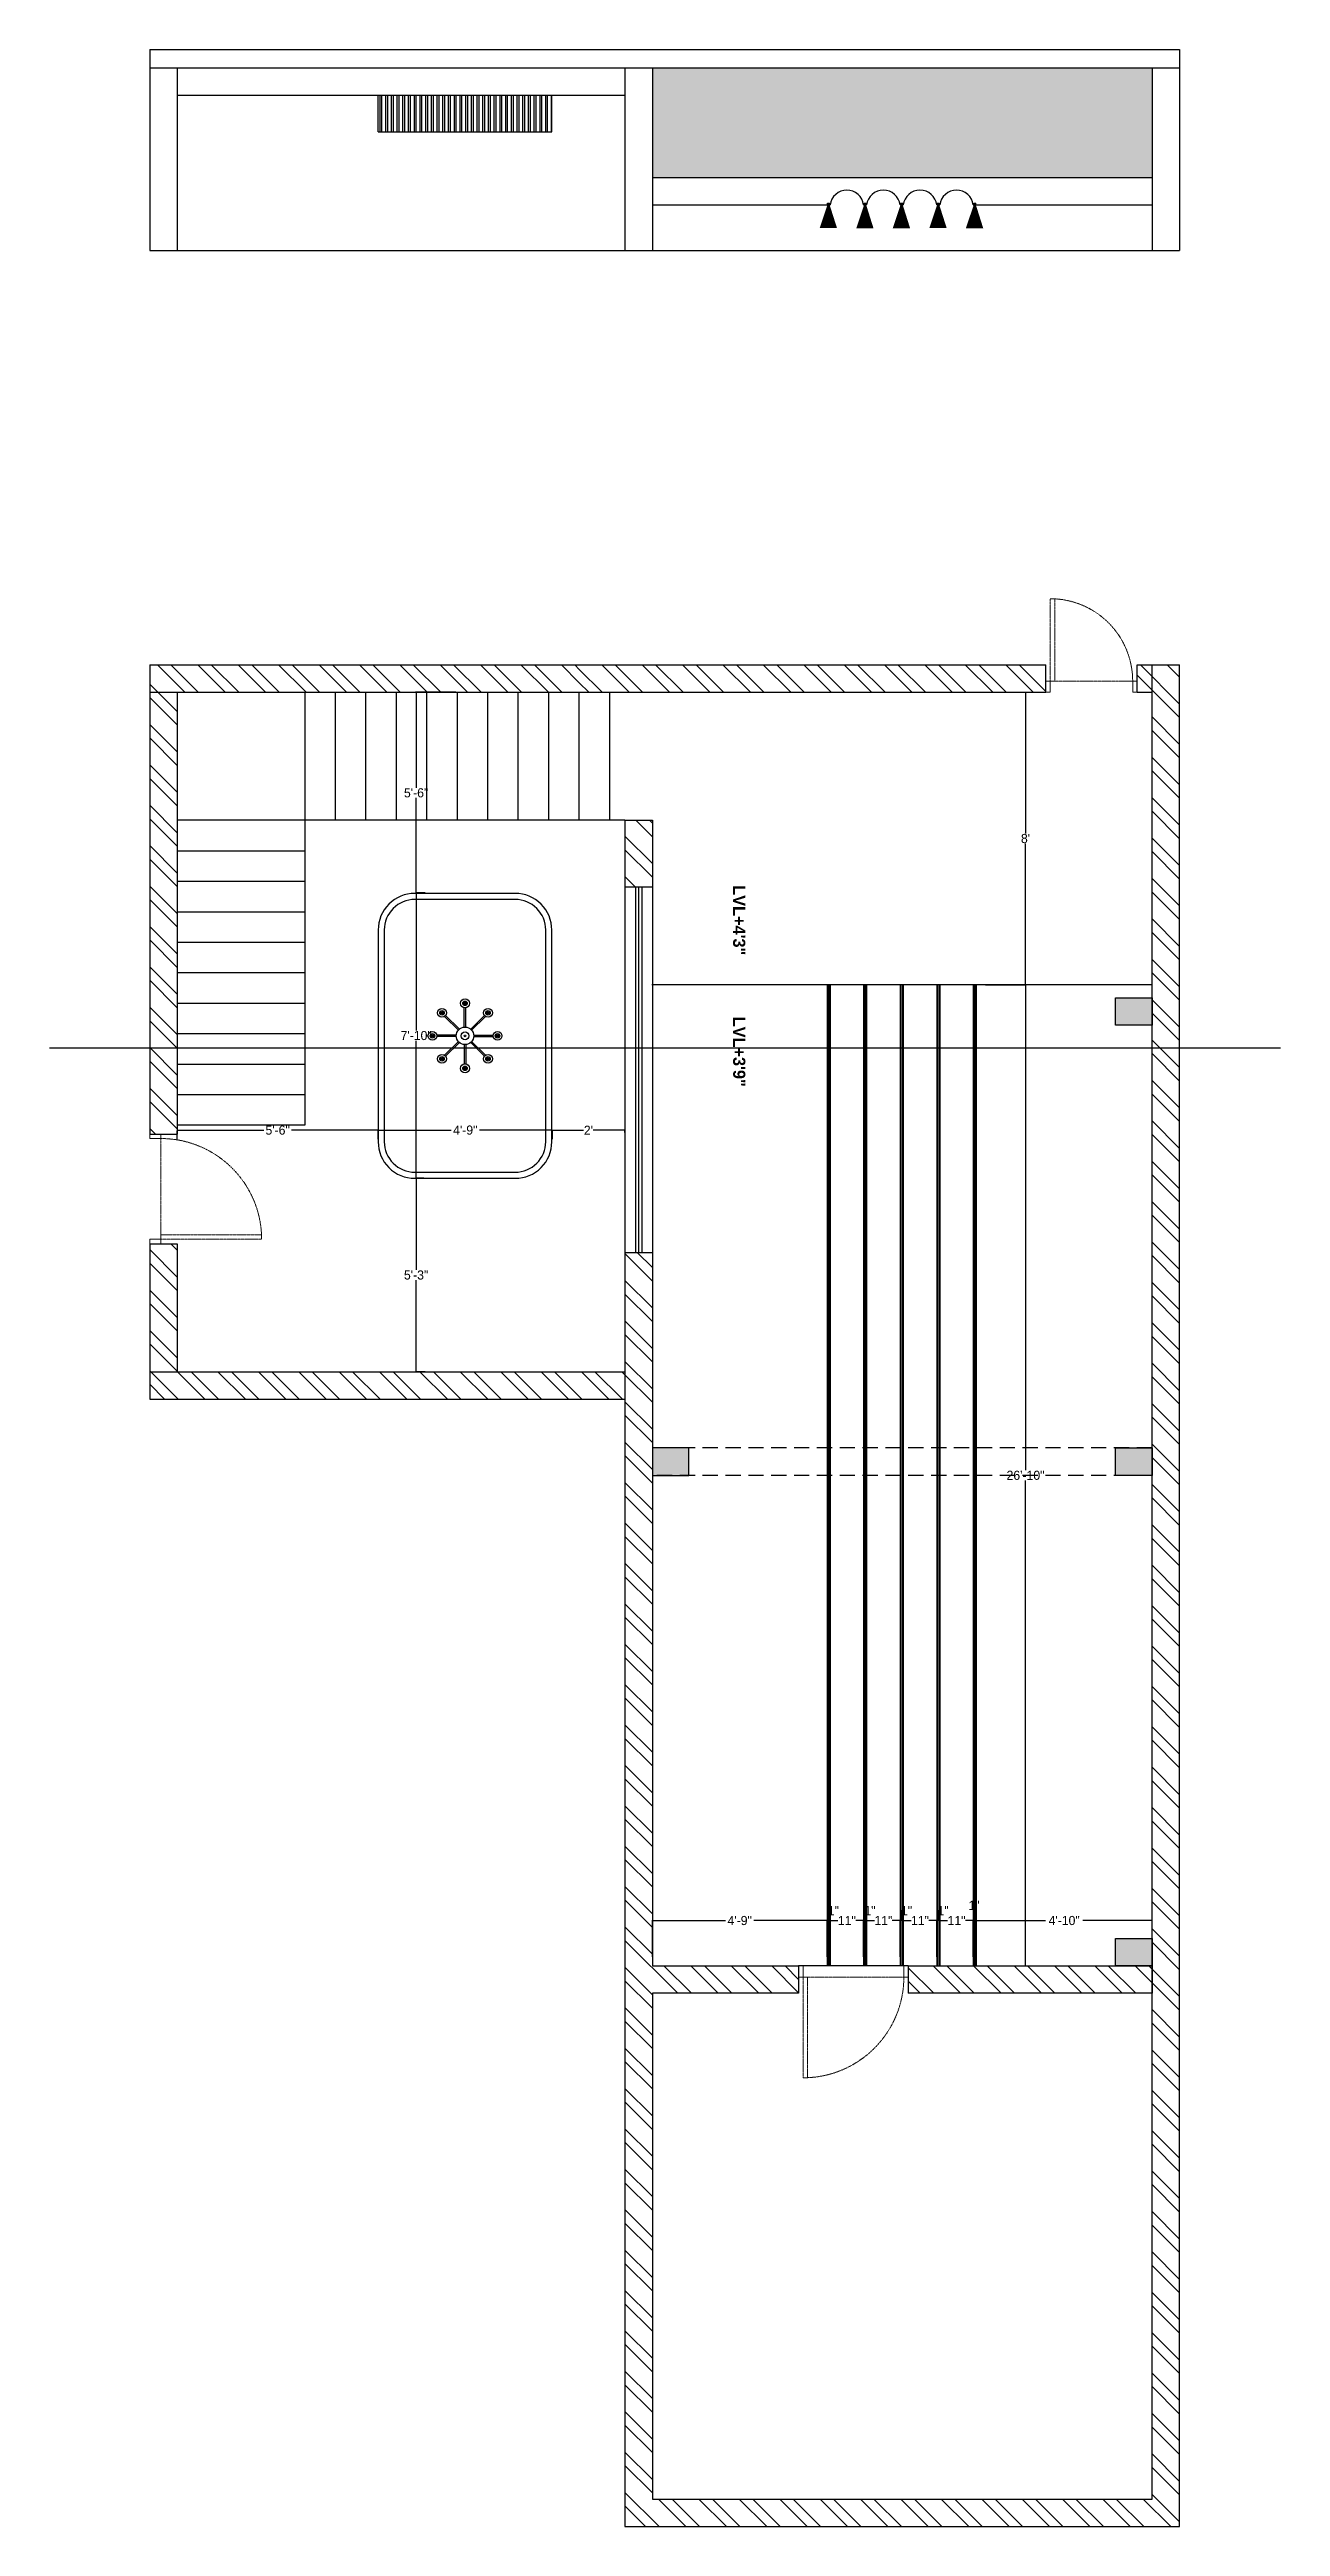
# Model space of a CAD drawing. Header units: inches. Extents: x 9636 to 21597, y -10243 to 557.
# Drawn here: x 17253 to 17657, y -609 to 204 of the extents above; entities that cross this region are included whole.
import ezdxf

# ---------------------------------------------------------------- set-up
doc = ezdxf.new("R2010")
doc.units = ezdxf.units.IN
doc.header["$MEASUREMENT"] = 0
for name, pattern in [('AUDIT_D_060311083008-3', [0]), ('DASHED', [0.75, 0.5, -0.25]), ('DASHED2', [0.375, 0.25, -0.125]), ('HIDDEN', [0.375, 0.25, -0.125])]:
    doc.linetypes.add(name, pattern=pattern)
for name, color, linetype in [('.', 30, 'Continuous'), ('A-DOOR', 251, 'AUDIT_D_060311083008-3'), ('A-Door-Frame', 1, 'Continuous'), ('A-Door-Swing', 8, 'HIDDEN'), ('IEL-HATCH-002', 7, 'Continuous')]:
    doc.layers.add(name, color=color, linetype=linetype)
doc.styles.add('HEMI', font='stylu.ttf')
doc.styles.get("Standard").update_dxf_attribs({"font": 'arial.ttf'})
doc.dimstyles.get("Standard").update_dxf_attribs({"dimtxt": 0.18, "dimasz": 0.18, "dimexe": 0.18, "dimexo": 0.0625, "dimgap": 0.09, "dimtad": 0, "dimtih": 1, "dimtoh": 1, "dimdec": 0, "dimzin": 0, "dimdsep": 46, "dimlunit": 4, "dimtxsty": 'Standard', "dimcen": 0.09, "dimadec": 0, "dimazin": 0, "dimtfac": 1, "dimtdec": 0, "dimtofl": 0, "dimtmove": 0, "dimatfit": 3, "dimfxl": 1, "dimtolj": 1, "dimtzin": 0, "dimarcsym": 0})
pattern_1 = [(45, (-2872.014, 157.3), (-6.629126, 6.629126), []), (45, (-2867.594, 157.3), (-6.629126, 6.629126), [])]

msp = doc.modelspace()

# ---------------------------------------------------------------- texts
at = {"color": 18, "lineweight": 15, "true_color": 0x000000, "char_height": 4, "width": 15.6204, "attachment_point": 3, "rotation": 270.00944, "style": 'HEMI'}
for s, insert in [('\\pxqc;{\\fStylus BT|b1|i0|c0|p34;LVL+4\'3"}', (17481.58, -89.45)), ('\\pxqc;{\\fStylus BT|b1|i0|c0|p34;LVL+3\'9"}', (17481.58, -132.6))]:
    msp.add_mtext(s, dxfattribs=dict(at, insert=insert))

# ---------------------------------------------------------------- blocks, each defined once
blk = doc.blocks.new('*U10')
at = {"layer": 'A-Door-Frame', "lineweight": 5}
for p, q in [((0, -100), (0, 0)), ((982, -100), (982, 0))]:
    blk.add_line(p, q, dxfattribs=at)
for points in [[(0, -100), (40, -100), (40, 0), (0, 0)], [(982, -100), (942, -100), (942, 0), (982, 0)]]:
    blk.add_lwpolyline(points, dxfattribs=at)
at = {"layer": 'A-Door-Swing', "linetype": 'DASHED2', "lineweight": 5}
blk.add_line((48, 0), (950, 0), dxfattribs=at)
blk.add_lwpolyline([(40, 0), (40, 902), (80, 902), (80, 0)], close=True, dxfattribs=at)
blk.add_arc((40, 0), 902, 360, 90, dxfattribs=at)
blk = doc.blocks.new('*U16')
at = {"layer": 'A-Door-Frame', "lineweight": 5}
for p, q in [((0, -100), (0, 0)), ((818, -100), (818, 0))]:
    blk.add_line(p, q, dxfattribs=at)
for points in [[(0, -100), (40, -100), (40, 0), (0, 0)], [(818, -100), (778, -100), (778, 0), (818, 0)]]:
    blk.add_lwpolyline(points, dxfattribs=at)
at = {"layer": 'A-Door-Swing', "linetype": 'DASHED2', "lineweight": 5}
blk.add_line((47, 0), (785, 0), dxfattribs=at)
blk.add_lwpolyline([(40, 0), (40, 738), (80, 738), (80, 0)], close=True, dxfattribs=at)
blk.add_arc((40, 0), 738, 360, 90, dxfattribs=at)
blk = doc.blocks.new('qwff')
at = {"layer": 'IEL-HATCH-002', "true_color": 0xf27172, "transparency": 33554687}
h = blk.add_hatch(dxfattribs=at)
h.set_pattern_fill('ANSI32', color=11, scale=25)
h.set_pattern_definition(pattern_1)
h.paths.add_polyline_path([(16312.98, -2094.85), (16303.98, -2094.85), (16303.98, -2247.98), (16312.98, -2247.98)])
h.paths.add_polyline_path([(16303.98, -2064.85), (16312.98, -2064.85), (16312.98, -2059.98), (16905.98, -2059.98), (16905.98, -2223.98), (16739.98, -2223.98), (16739.98, -2175.98), (16730.98, -2175.98), (16730.98, -2223.98), (16682.98, -2223.98), (16496.82, -2223.98), (16496.82, -2232.98), (16914.98, -2232.98), (16914.98, -2223.98), (16914.98, -2050.98), (16303.98, -2050.98)])
at = {"layer": 'IEL-HATCH-002', "true_color": 0x636466, "transparency": 33554687}
h = blk.add_hatch(color=251, dxfattribs=at)
h.dxf.hatch_style = 1
h.paths.add_polyline_path([(16422.21, -2059.98), (16413.21, -2059.98), (16413.21, -2071.98), (16422.21, -2071.98)])
h = blk.add_hatch(color=251, dxfattribs=at)
h.dxf.hatch_style = 1
h.paths.add_polyline_path([(16569.98, -2059.98), (16560.98, -2059.98), (16560.98, -2071.98), (16569.98, -2071.98)])
h.paths.add_polyline_path([(16569.98, -2211.98), (16560.98, -2211.98), (16560.98, -2223.98), (16569.98, -2223.98)])
h = blk.add_hatch(color=251, dxfattribs=at)
h.dxf.hatch_style = 1
h.paths.add_polyline_path([(16730.98, -2059.98), (16721.98, -2059.98), (16721.98, -2071.98), (16730.98, -2071.98)])
at = {"layer": 'IEL-HATCH-002', "true_color": 0xf27172, "transparency": 33554687}
h = blk.add_hatch(dxfattribs=at)
h.set_pattern_fill('ANSI32', color=11, scale=25)
h.set_pattern_definition(pattern_1)
h.paths.add_polyline_path([(16739.98, -2059.98), (16730.98, -2059.98), (16730.98, -2139.98), (16734.64, -2139.98), (16739.98, -2139.98)])
h = blk.add_hatch(dxfattribs=at)
h.set_pattern_fill('ANSI32', color=11, scale=25)
h.set_pattern_definition(pattern_1)
h.paths.add_polyline_path([(16376.98, -2223.98), (16354.98, -2223.98), (16354.98, -2232.98), (16376.98, -2232.98)])
h = blk.add_hatch(dxfattribs=at)
h.set_pattern_fill('ANSI32', color=11, scale=25)
h.set_pattern_definition(pattern_1)
h.paths.add_polyline_path([(16544.98, -2232.98), (16535.98, -2232.98), (16535.98, -2388.98), (16544.98, -2388.98)])
h.paths.add_polyline_path([(16535.98, -2379.98), (16493.98, -2379.98), (16493.98, -2388.98), (16535.98, -2388.98)])
h.paths.add_polyline_path([(16457.98, -2379.98), (16312.98, -2379.98), (16312.98, -2388.98), (16457.98, -2388.98)])
h.paths.add_polyline_path([(16312.98, -2247.98), (16303.98, -2247.98), (16303.98, -2388.98), (16312.98, -2388.98), (16312.98, -2379.98)])
for p, q in [((16303.98, -2064.85), (16303.98, -2050.98)), ((16312.98, -2059.98), (16303.98, -2059.98)), ((16312.98, -2064.85), (16303.98, -2064.85)), ((16312.98, -2064.85), (16312.98, -2059.98)), ((16905.98, -2059.98), (16312.98, -2059.98)), ((16730.98, -2139.98), (16730.98, -2059.98)), ((16730.98, -2059.98), (16739.98, -2059.98)), ((16739.98, -2059.98), (16739.98, -2139.98)), ((16905.98, -2223.98), (16905.98, -2059.98)), ((16303.98, -2247.98), (16303.98, -2094.85)), ((16312.98, -2094.85), (16303.98, -2094.85)), ((16312.98, -2247.98), (16312.98, -2094.85)), ((16730.98, -2139.98), (16739.98, -2139.98)), ((16730.98, -2223.98), (16730.98, -2175.98)), ((16730.98, -2175.98), (16739.98, -2175.98)), ((16739.98, -2175.98), (16739.98, -2223.98)), ((16354.98, -2223.98), (16730.98, -2223.98)), ((16354.98, -2232.98), (16354.98, -2223.98)), ((16376.98, -2223.98), (16376.98, -2232.98)), ((16496.82, -2232.98), (16496.82, -2223.98)), ((16739.98, -2223.98), (16905.98, -2223.98)), ((16354.98, -2232.98), (16914.98, -2232.98)), ((16354.98, -2232.98), (16354.98, -2247.98)), ((16354.98, -2232.98), (16354.98, -2337.98)), ((16535.98, -2388.98), (16535.98, -2232.98)), ((16544.98, -2388.98), (16544.98, -2232.98)), ((16354.98, -2237.98), (16312.98, -2237.98)), ((16303.98, -2388.98), (16303.98, -2247.98)), ((16354.98, -2247.98), (16312.98, -2247.98)), ((16312.98, -2388.98), (16312.98, -2247.98)), ((16354.98, -2257.98), (16312.98, -2257.98)), ((16354.98, -2267.98), (16312.98, -2267.98)), ((16354.98, -2277.98), (16312.98, -2277.98)), ((16354.98, -2287.98), (16312.98, -2287.98)), ((16354.98, -2297.98), (16312.98, -2297.98)), ((16354.98, -2307.98), (16312.98, -2307.98)), ((16354.98, -2317.98), (16312.98, -2317.98)), ((16354.98, -2327.98), (16312.98, -2327.98)), ((16354.98, -2337.98), (16312.98, -2337.98)), ((16454.98, -2337.98), (16354.98, -2337.98)), ((16354.98, -2337.98), (16354.98, -2379.98)), ((16364.98, -2379.98), (16364.98, -2337.98)), ((16374.98, -2379.98), (16374.98, -2337.98)), ((16384.98, -2379.98), (16384.98, -2337.98)), ((16394.98, -2379.98), (16394.98, -2337.98)), ((16404.98, -2379.98), (16404.98, -2337.98)), ((16414.98, -2379.98), (16414.98, -2337.98)), ((16424.98, -2379.98), (16424.98, -2337.98)), ((16434.98, -2379.98), (16434.98, -2337.98)), ((16444.98, -2379.98), (16444.98, -2337.98)), ((16454.98, -2379.98), (16454.98, -2337.98)), ((16312.98, -2379.98), (16457.98, -2379.98)), ((16457.98, -2388.98), (16457.98, -2379.98)), ((16493.98, -2379.98), (16535.98, -2379.98)), ((16493.98, -2388.98), (16493.98, -2379.98)), ((16303.98, -2388.98), (16457.98, -2388.98)), ((16493.98, -2388.98), (16544.98, -2388.98))]:
    blk.add_line(p, q)
at = {"linetype": 'DASHED', "ltscale": 10}
for p, q in [((16560.98, -2059.98), (16560.98, -2223.98)), ((16569.98, -2059.98), (16569.98, -2223.98))]:
    blk.add_line(p, q, dxfattribs=at)
at = {"color": 143, "true_color": 0x7aafdf}
for p, q in [((16376.98, -2227.48), (16496.82, -2227.48)), ((16376.98, -2228.48), (16496.82, -2228.48)), ((16376.98, -2229.48), (16496.82, -2229.48))]:
    blk.add_line(p, q, dxfattribs=at)
for points in [[(16914.98, -2050.98), (16303.98, -2050.98)], [(16914.98, -2232.98), (16914.98, -2223.98), (16914.98, -2050.98)]]:
    blk.add_lwpolyline(points)
for points in [[(16422.21, -2059.98), (16422.21, -2071.98), (16413.21, -2071.98), (16413.21, -2059.98)], [(16569.98, -2059.98), (16569.98, -2071.98), (16560.98, -2071.98), (16560.98, -2059.98)], [(16730.98, -2059.98), (16730.98, -2071.98), (16721.98, -2071.98), (16721.98, -2059.98)], [(16569.98, -2223.98), (16569.98, -2211.98), (16560.98, -2211.98), (16560.98, -2223.98)]]:
    blk.add_lwpolyline(points, close=True)
at = {"layer": 'A-DOOR', "lineweight": 5, "yscale": 0.03666666666666651, "zscale": 0.03666666666666651}
for name, p, xscale, rotation in [('*U16', (16309.31, -2094.85), 0.03666666666666651, 90), ('*U10', (16734.64, -2175.98), -0.03666666666666651, 270)]:
    blk.add_blockref(name, p, dxfattribs=dict(at, xscale=xscale, rotation=rotation))
at = {"layer": 'A-DOOR', "lineweight": 5, "xscale": -0.03666666666666651, "yscale": 0.03666666666666651, "zscale": 0.03666666666666651}
blk.add_blockref('*U10', (16493.98, -2385.31), dxfattribs=at)
blk = doc.blocks.new('*D97')
at = {"color": 254, "lineweight": -2, "transparency": 16777216}
for p, q in [((17560.4, -6.83), (17573.73, -6.83)), ((17560.4, -102.83), (17573.73, -102.83))]:
    blk.add_line(p, q, dxfattribs=at)
at = {"color": 5, "lineweight": -2, "transparency": 16777216}
for p, q in [((17573.55, -7.01), (17573.55, -53.18)), ((17573.55, -102.65), (17573.55, -56.47))]:
    blk.add_line(p, q, dxfattribs=at)
at = {"color": 5, "transparency": 16777216}
for points in [[(17573.52, -7.01), (17573.58, -7.01), (17573.55, -6.83)], [(17573.52, -102.65), (17573.58, -102.65), (17573.55, -102.83)]]:
    blk.add_solid(points, dxfattribs=at)
at = {"layer": 'Defpoints', "color": 0, "transparency": 16777216}
for p in [(17557.4, -6.83), (17573.55, -6.83), (17557.4, -102.83)]:
    blk.add_point(p, dxfattribs=at)
at = {"color": 5, "transparency": 16777216, "insert": (17573.55, -54.83), "char_height": 3, "attachment_point": 5, "style": 'HEMI'}
blk.add_mtext("\\A1;8'", dxfattribs=at)
blk = doc.blocks.new('*D98')
at = {"color": 254, "lineweight": -2, "transparency": 16777216}
for p, q in [((17560.4, -102.83), (17573.73, -102.83)), ((17560.4, -424.83), (17573.73, -424.83))]:
    blk.add_line(p, q, dxfattribs=at)
at = {"color": 5, "lineweight": -2, "transparency": 16777216}
for p, q in [((17573.55, -103.01), (17573.55, -262.17)), ((17573.55, -424.65), (17573.55, -265.48))]:
    blk.add_line(p, q, dxfattribs=at)
at = {"color": 5, "transparency": 16777216}
for points in [[(17573.52, -103.01), (17573.58, -103.01), (17573.55, -102.83)], [(17573.52, -424.65), (17573.58, -424.65), (17573.55, -424.83)]]:
    blk.add_solid(points, dxfattribs=at)
at = {"layer": 'Defpoints', "color": 0, "transparency": 16777216}
for p in [(17557.4, -102.83), (17557.4, -424.83), (17573.55, -424.83)]:
    blk.add_point(p, dxfattribs=at)
at = {"color": 5, "transparency": 16777216, "insert": (17573.55, -263.83), "char_height": 3, "attachment_point": 5, "style": 'HEMI'}
blk.add_mtext('\\A1;26\'-10"', dxfattribs=at)
blk = doc.blocks.new('*D99')
at = {"color": 254, "lineweight": -2, "transparency": 16777216}
for p, q in [((17557.4, -421.83), (17557.4, -409.78)), ((17615.07, -421.83), (17615.07, -409.78))]:
    blk.add_line(p, q, dxfattribs=at)
at = {"color": 5, "lineweight": -2, "transparency": 16777216}
for p, q in [((17557.58, -409.96), (17580.11, -409.96)), ((17614.89, -409.96), (17592.36, -409.96))]:
    blk.add_line(p, q, dxfattribs=at)
at = {"color": 5, "transparency": 16777216}
for points in [[(17557.58, -409.93), (17557.58, -409.99), (17557.4, -409.96)], [(17614.89, -409.93), (17614.89, -409.99), (17615.07, -409.96)]]:
    blk.add_solid(points, dxfattribs=at)
at = {"layer": 'Defpoints', "color": 0, "transparency": 16777216}
for p in [(17615.07, -409.96), (17557.4, -424.83), (17615.07, -424.83)]:
    blk.add_point(p, dxfattribs=at)
at = {"color": 5, "transparency": 16777216, "insert": (17586.23, -409.96), "char_height": 3, "attachment_point": 5, "style": 'HEMI'}
blk.add_mtext('\\A1;4\'-10"', dxfattribs=at)
blk = doc.blocks.new('*D100')
at = {"color": 254, "lineweight": -2, "transparency": 16777216}
for p, q in [((17556.4, -421.83), (17556.4, -409.78)), ((17557.4, -421.83), (17557.4, -409.78))]:
    blk.add_line(p, q, dxfattribs=at)
at = {"color": 5, "lineweight": -2, "transparency": 16777216}
blk.add_line((17557.22, -409.96), (17556.58, -409.96), dxfattribs=at)
at = {"color": 5, "transparency": 16777216}
for points in [[(17556.58, -409.93), (17556.58, -409.99), (17556.4, -409.96)], [(17557.22, -409.93), (17557.22, -409.99), (17557.4, -409.96)]]:
    blk.add_solid(points, dxfattribs=at)
at = {"layer": 'Defpoints', "color": 0, "transparency": 16777216}
for p in [(17556.4, -409.96), (17556.4, -424.83), (17557.4, -424.83)]:
    blk.add_point(p, dxfattribs=at)
at = {"color": 5, "transparency": 16777216, "insert": (17556.65, -404.97), "char_height": 3, "attachment_point": 5, "style": 'HEMI'}
blk.add_mtext('\\A1;1"', dxfattribs=at)
blk = doc.blocks.new('*D101')
at = {"color": 254, "lineweight": -2, "transparency": 16777216}
for p, q in [((17545.4, -421.83), (17545.4, -409.78)), ((17556.4, -421.83), (17556.4, -409.78))]:
    blk.add_line(p, q, dxfattribs=at)
at = {"color": 5, "lineweight": -2, "transparency": 16777216}
for p, q in [((17545.58, -409.96), (17547.99, -409.96)), ((17556.22, -409.96), (17553.81, -409.96))]:
    blk.add_line(p, q, dxfattribs=at)
at = {"color": 5, "transparency": 16777216}
for points in [[(17545.58, -409.93), (17545.58, -409.99), (17545.4, -409.96)], [(17556.22, -409.93), (17556.22, -409.99), (17556.4, -409.96)]]:
    blk.add_solid(points, dxfattribs=at)
at = {"layer": 'Defpoints', "color": 0, "transparency": 16777216}
for p in [(17545.4, -409.96), (17545.4, -424.83), (17556.4, -424.83)]:
    blk.add_point(p, dxfattribs=at)
at = {"color": 5, "transparency": 16777216, "insert": (17550.9, -409.96), "char_height": 3, "attachment_point": 5, "style": 'HEMI'}
blk.add_mtext('\\A1;11"', dxfattribs=at)
blk = doc.blocks.new('*D102')
at = {"color": 254, "lineweight": -2, "transparency": 16777216}
for p, q in [((17544.4, -421.83), (17544.4, -409.78)), ((17545.4, -421.83), (17545.4, -409.78))]:
    blk.add_line(p, q, dxfattribs=at)
at = {"color": 5, "lineweight": -2, "transparency": 16777216}
for p, q in [((17545.22, -409.96), (17544.58, -409.96)), ((17544.9, -409.96), (17544.9, -406.71)), ((17544.9, -406.71), (17545.08, -406.71))]:
    blk.add_line(p, q, dxfattribs=at)
at = {"color": 5, "transparency": 16777216}
for points in [[(17544.58, -409.93), (17544.58, -409.99), (17544.4, -409.96)], [(17545.22, -409.93), (17545.22, -409.99), (17545.4, -409.96)]]:
    blk.add_solid(points, dxfattribs=at)
at = {"layer": 'Defpoints', "color": 0, "transparency": 16777216}
for p in [(17544.4, -409.96), (17544.4, -424.83), (17545.4, -424.83)]:
    blk.add_point(p, dxfattribs=at)
at = {"color": 5, "transparency": 16777216, "insert": (17546.5, -406.71), "char_height": 3, "attachment_point": 5, "style": 'HEMI'}
blk.add_mtext('\\A1;1"', dxfattribs=at)
blk = doc.blocks.new('*D103')
at = {"color": 254, "lineweight": -2, "transparency": 16777216}
for p, q in [((17533.4, -421.83), (17533.4, -409.78)), ((17544.4, -421.83), (17544.4, -409.78))]:
    blk.add_line(p, q, dxfattribs=at)
at = {"color": 5, "lineweight": -2, "transparency": 16777216}
for p, q in [((17533.58, -409.96), (17535.99, -409.96)), ((17544.22, -409.96), (17541.81, -409.96))]:
    blk.add_line(p, q, dxfattribs=at)
at = {"color": 5, "transparency": 16777216}
for points in [[(17533.58, -409.93), (17533.58, -409.99), (17533.4, -409.96)], [(17544.22, -409.93), (17544.22, -409.99), (17544.4, -409.96)]]:
    blk.add_solid(points, dxfattribs=at)
at = {"layer": 'Defpoints', "color": 0, "transparency": 16777216}
for p in [(17533.4, -409.96), (17533.4, -424.83), (17544.4, -424.83)]:
    blk.add_point(p, dxfattribs=at)
at = {"color": 5, "transparency": 16777216, "insert": (17538.9, -409.96), "char_height": 3, "attachment_point": 5, "style": 'HEMI'}
blk.add_mtext('\\A1;11"', dxfattribs=at)
blk = doc.blocks.new('*D104')
at = {"color": 254, "lineweight": -2, "transparency": 16777216}
for p, q in [((17532.4, -421.83), (17532.4, -409.78)), ((17533.4, -421.83), (17533.4, -409.78))]:
    blk.add_line(p, q, dxfattribs=at)
at = {"color": 5, "lineweight": -2, "transparency": 16777216}
for p, q in [((17533.22, -409.96), (17532.58, -409.96)), ((17532.9, -409.96), (17532.9, -406.71)), ((17532.9, -406.71), (17533.08, -406.71))]:
    blk.add_line(p, q, dxfattribs=at)
at = {"color": 5, "transparency": 16777216}
for points in [[(17532.58, -409.93), (17532.58, -409.99), (17532.4, -409.96)], [(17533.22, -409.93), (17533.22, -409.99), (17533.4, -409.96)]]:
    blk.add_solid(points, dxfattribs=at)
at = {"layer": 'Defpoints', "color": 0, "transparency": 16777216}
for p in [(17532.4, -409.96), (17532.4, -424.83), (17533.4, -424.83)]:
    blk.add_point(p, dxfattribs=at)
at = {"color": 5, "transparency": 16777216, "insert": (17534.5, -406.71), "char_height": 3, "attachment_point": 5, "style": 'HEMI'}
blk.add_mtext('\\A1;1"', dxfattribs=at)
blk = doc.blocks.new('*D105')
at = {"color": 254, "lineweight": -2, "transparency": 16777216}
for p, q in [((17521.4, -421.83), (17521.4, -409.78)), ((17532.4, -421.83), (17532.4, -409.78))]:
    blk.add_line(p, q, dxfattribs=at)
at = {"color": 5, "lineweight": -2, "transparency": 16777216}
for p, q in [((17521.58, -409.96), (17523.99, -409.96)), ((17532.22, -409.96), (17529.81, -409.96))]:
    blk.add_line(p, q, dxfattribs=at)
at = {"color": 5, "transparency": 16777216}
for points in [[(17521.58, -409.93), (17521.58, -409.99), (17521.4, -409.96)], [(17532.22, -409.93), (17532.22, -409.99), (17532.4, -409.96)]]:
    blk.add_solid(points, dxfattribs=at)
at = {"layer": 'Defpoints', "color": 0, "transparency": 16777216}
for p in [(17521.4, -409.96), (17521.4, -424.83), (17532.4, -424.83)]:
    blk.add_point(p, dxfattribs=at)
at = {"color": 5, "transparency": 16777216, "insert": (17526.9, -409.96), "char_height": 3, "attachment_point": 5, "style": 'HEMI'}
blk.add_mtext('\\A1;11"', dxfattribs=at)
blk = doc.blocks.new('*D106')
at = {"color": 254, "lineweight": -2, "transparency": 16777216}
for p, q in [((17520.4, -421.83), (17520.4, -409.78)), ((17521.4, -421.83), (17521.4, -409.78))]:
    blk.add_line(p, q, dxfattribs=at)
at = {"color": 5, "lineweight": -2, "transparency": 16777216}
for p, q in [((17521.22, -409.96), (17520.58, -409.96)), ((17520.9, -409.96), (17520.9, -406.71)), ((17520.9, -406.71), (17521.08, -406.71))]:
    blk.add_line(p, q, dxfattribs=at)
at = {"color": 5, "transparency": 16777216}
for points in [[(17520.58, -409.93), (17520.58, -409.99), (17520.4, -409.96)], [(17521.22, -409.93), (17521.22, -409.99), (17521.4, -409.96)]]:
    blk.add_solid(points, dxfattribs=at)
at = {"layer": 'Defpoints', "color": 0, "transparency": 16777216}
for p in [(17520.4, -409.96), (17520.4, -424.83), (17521.4, -424.83)]:
    blk.add_point(p, dxfattribs=at)
at = {"color": 5, "transparency": 16777216, "insert": (17522.5, -406.71), "char_height": 3, "attachment_point": 5, "style": 'HEMI'}
blk.add_mtext('\\A1;1"', dxfattribs=at)
blk = doc.blocks.new('*D107')
at = {"color": 254, "lineweight": -2, "transparency": 16777216}
for p, q in [((17509.4, -421.83), (17509.4, -409.78)), ((17520.4, -421.83), (17520.4, -409.78))]:
    blk.add_line(p, q, dxfattribs=at)
at = {"color": 5, "lineweight": -2, "transparency": 16777216}
for p, q in [((17509.58, -409.96), (17511.99, -409.96)), ((17520.22, -409.96), (17517.81, -409.96))]:
    blk.add_line(p, q, dxfattribs=at)
at = {"color": 5, "transparency": 16777216}
for points in [[(17509.58, -409.93), (17509.58, -409.99), (17509.4, -409.96)], [(17520.22, -409.93), (17520.22, -409.99), (17520.4, -409.96)]]:
    blk.add_solid(points, dxfattribs=at)
at = {"layer": 'Defpoints', "color": 0, "transparency": 16777216}
for p in [(17509.4, -409.96), (17509.4, -424.83), (17520.4, -424.83)]:
    blk.add_point(p, dxfattribs=at)
at = {"color": 5, "transparency": 16777216, "insert": (17514.9, -409.96), "char_height": 3, "attachment_point": 5, "style": 'HEMI'}
blk.add_mtext('\\A1;11"', dxfattribs=at)
blk = doc.blocks.new('*D108')
at = {"color": 254, "lineweight": -2, "transparency": 16777216}
for p, q in [((17508.4, -421.83), (17508.4, -409.78)), ((17509.4, -421.83), (17509.4, -409.78))]:
    blk.add_line(p, q, dxfattribs=at)
at = {"color": 5, "lineweight": -2, "transparency": 16777216}
for p, q in [((17509.22, -409.96), (17508.58, -409.96)), ((17508.9, -409.96), (17508.9, -406.71)), ((17508.9, -406.71), (17509.08, -406.71))]:
    blk.add_line(p, q, dxfattribs=at)
at = {"color": 5, "transparency": 16777216}
for points in [[(17508.58, -409.93), (17508.58, -409.99), (17508.4, -409.96)], [(17509.22, -409.93), (17509.22, -409.99), (17509.4, -409.96)]]:
    blk.add_solid(points, dxfattribs=at)
at = {"layer": 'Defpoints', "color": 0, "transparency": 16777216}
for p in [(17508.4, -409.96), (17508.4, -424.83), (17509.4, -424.83)]:
    blk.add_point(p, dxfattribs=at)
at = {"color": 5, "transparency": 16777216, "insert": (17510.5, -406.71), "char_height": 3, "attachment_point": 5, "style": 'HEMI'}
blk.add_mtext('\\A1;1"', dxfattribs=at)
blk = doc.blocks.new('*D109')
at = {"color": 254, "lineweight": -2, "transparency": 16777216}
for p, q in [((17451.07, -421.83), (17451.07, -409.78)), ((17508.4, -421.83), (17508.4, -409.78))]:
    blk.add_line(p, q, dxfattribs=at)
at = {"color": 5, "lineweight": -2, "transparency": 16777216}
for p, q in [((17451.25, -409.96), (17475.1, -409.96)), ((17508.22, -409.96), (17484.37, -409.96))]:
    blk.add_line(p, q, dxfattribs=at)
at = {"color": 5, "transparency": 16777216}
for points in [[(17451.25, -409.93), (17451.25, -409.99), (17451.07, -409.96)], [(17508.22, -409.93), (17508.22, -409.99), (17508.4, -409.96)]]:
    blk.add_solid(points, dxfattribs=at)
at = {"layer": 'Defpoints', "color": 0, "transparency": 16777216}
for p in [(17451.07, -409.96), (17451.07, -424.83), (17508.4, -424.83)]:
    blk.add_point(p, dxfattribs=at)
at = {"color": 5, "transparency": 16777216, "insert": (17479.73, -409.96), "char_height": 3, "attachment_point": 5, "style": 'HEMI'}
blk.add_mtext('\\A1;4\'-9"', dxfattribs=at)
blk = doc.blocks.new('DVB')
at = {"color": 30, "linetype": 'ByBlock', "true_color": 0xf26722}
for p, q in [((4629.76, 638.62), (4625.24, 643.14)), ((4630.08, 638.93), (4625.56, 643.45)), ((4631.71, 639.61), (4631.71, 646)), ((4632.16, 639.61), (4632.16, 646)), ((4633.8, 638.93), (4638.32, 643.45)), ((4634.11, 638.62), (4638.64, 643.14)), ((4629.09, 636.98), (4622.69, 636.98)), ((4629.09, 636.53), (4622.69, 636.53)), ((4629.76, 634.9), (4625.24, 630.38)), ((4630.08, 634.58), (4625.56, 630.06)), ((4633.8, 634.58), (4638.32, 630.06)), ((4634.11, 634.9), (4638.64, 630.38)), ((4634.79, 636.98), (4641.19, 636.98)), ((4634.79, 636.53), (4641.19, 636.53)), ((4631.71, 633.9), (4631.71, 627.51)), ((4632.16, 633.9), (4632.16, 627.51))]:
    blk.add_line(p, q, dxfattribs=at)
for centre, radius in [((4624.38, 644.31), 1.46), ((4624.38, 644.31), 0.745), ((4624.38, 644.31), 0.457), ((4624.38, 644.31), 0.155), ((4631.94, 647.44), 1.46), ((4631.94, 647.44), 0.745), ((4631.94, 647.44), 0.457), ((4631.94, 647.44), 0.155), ((4639.49, 644.31), 1.46), ((4639.49, 644.31), 0.745), ((4639.49, 644.31), 0.457), ((4639.49, 644.31), 0.155), ((4621.25, 636.76), 1.46), ((4621.25, 636.76), 0.745), ((4621.25, 636.76), 0.457), ((4621.25, 636.76), 0.155), ((4631.94, 636.76), 2.86), ((4631.94, 636.76), 1.29), ((4631.94, 636.76), 0.269), ((4642.62, 636.76), 1.46), ((4642.62, 636.76), 0.745), ((4642.62, 636.76), 0.457), ((4642.62, 636.76), 0.155), ((4624.38, 629.2), 1.46), ((4624.38, 629.2), 0.745), ((4624.38, 629.2), 0.457), ((4624.38, 629.2), 0.155), ((4631.94, 626.07), 1.46), ((4631.94, 626.07), 0.745), ((4631.94, 626.07), 0.457), ((4631.94, 626.07), 0.155), ((4639.49, 629.2), 1.46), ((4639.49, 629.2), 0.745), ((4639.49, 629.2), 0.457), ((4639.49, 629.2), 0.155)]:
    blk.add_circle(centre, radius, dxfattribs=at)
blk = doc.blocks.new('*D110')
at = {"color": 254, "lineweight": -2, "transparency": 16777216}
for p, q in [((17386.57, -6.83), (17373.35, -6.83)), ((17376.53, -72.83), (17373.71, -72.83))]:
    blk.add_line(p, q, dxfattribs=at)
at = {"color": 5, "lineweight": -2, "transparency": 16777216}
for p, q in [((17373.53, -7.01), (17373.53, -38.17)), ((17373.53, -72.65), (17373.53, -41.48))]:
    blk.add_line(p, q, dxfattribs=at)
at = {"color": 5, "transparency": 16777216}
for points in [[(17373.5, -7.01), (17373.56, -7.01), (17373.53, -6.83)], [(17373.5, -72.65), (17373.56, -72.65), (17373.53, -72.83)]]:
    blk.add_solid(points, dxfattribs=at)
at = {"layer": 'Defpoints', "color": 0, "transparency": 16777216}
for p in [(17373.53, -6.83), (17389.57, -6.83), (17373.53, -72.83)]:
    blk.add_point(p, dxfattribs=at)
at = {"color": 5, "transparency": 16777216, "insert": (17373.53, -39.83), "char_height": 3, "attachment_point": 5, "style": 'HEMI'}
blk.add_mtext('\\A1;5\'-6"', dxfattribs=at)
blk = doc.blocks.new('*D111')
at = {"color": 5, "lineweight": -2, "transparency": 16777216}
for p, q in [((17373.53, -72.83), (17373.53, -117.78)), ((17373.53, -166.16), (17373.53, -121.2))]:
    blk.add_line(p, q, dxfattribs=at)
at = {"color": 254, "lineweight": -2, "transparency": 16777216}
for p, q in [((17376.5, -72.65), (17373.71, -72.65)), ((17376.01, -166.34), (17373.71, -166.34))]:
    blk.add_line(p, q, dxfattribs=at)
at = {"color": 5, "transparency": 16777216}
for points in [[(17373.5, -72.83), (17373.56, -72.83), (17373.53, -72.65)], [(17373.5, -166.16), (17373.56, -166.16), (17373.53, -166.34)]]:
    blk.add_solid(points, dxfattribs=at)
at = {"layer": 'Defpoints', "color": 0, "transparency": 16777216}
for p in [(17373.5, -72.65), (17373.01, -166.34), (17373.53, -166.34)]:
    blk.add_point(p, dxfattribs=at)
at = {"color": 5, "transparency": 16777216, "insert": (17373.53, -119.49), "char_height": 3, "attachment_point": 5, "style": 'HEMI'}
blk.add_mtext('\\A1;7\'-10"', dxfattribs=at)
blk = doc.blocks.new('*D112')
at = {"color": 5, "lineweight": -2, "transparency": 16777216}
for p, q in [((17373.53, -166.52), (17373.53, -196.43)), ((17373.53, -229.65), (17373.53, -199.74))]:
    blk.add_line(p, q, dxfattribs=at)
at = {"color": 254, "lineweight": -2, "transparency": 16777216}
for p, q in [((17376.01, -166.34), (17373.71, -166.34)), ((17376.53, -229.83), (17373.71, -229.83))]:
    blk.add_line(p, q, dxfattribs=at)
at = {"color": 5, "transparency": 16777216}
for points in [[(17373.5, -166.52), (17373.56, -166.52), (17373.53, -166.34)], [(17373.5, -229.65), (17373.56, -229.65), (17373.53, -229.83)]]:
    blk.add_solid(points, dxfattribs=at)
at = {"layer": 'Defpoints', "color": 0, "transparency": 16777216}
for p in [(17373.01, -166.34), (17373.53, -229.83), (17373.53, -229.83)]:
    blk.add_point(p, dxfattribs=at)
at = {"color": 5, "transparency": 16777216, "insert": (17373.53, -198.08), "char_height": 3, "attachment_point": 5, "style": 'HEMI'}
blk.add_mtext('\\A1;5\'-3"', dxfattribs=at)
blk = doc.blocks.new('*D113')
at = {"color": 254, "lineweight": -2, "transparency": 16777216}
for p, q in [((17418.07, -151.34), (17418.07, -150.38)), ((17442.07, -151.34), (17442.07, -150.38))]:
    blk.add_line(p, q, dxfattribs=at)
at = {"color": 5, "lineweight": -2, "transparency": 16777216}
for p, q in [((17418.25, -150.56), (17428.5, -150.56)), ((17441.89, -150.56), (17431.64, -150.56))]:
    blk.add_line(p, q, dxfattribs=at)
at = {"color": 5, "transparency": 16777216}
for points in [[(17418.25, -150.53), (17418.25, -150.59), (17418.07, -150.56)], [(17441.89, -150.53), (17441.89, -150.59), (17442.07, -150.56)]]:
    blk.add_solid(points, dxfattribs=at)
at = {"layer": 'Defpoints', "color": 0, "transparency": 16777216}
for p in [(17418.07, -154.34), (17442.07, -150.56), (17442.07, -154.34)]:
    blk.add_point(p, dxfattribs=at)
at = {"color": 5, "transparency": 16777216, "insert": (17430.07, -150.56), "char_height": 3, "attachment_point": 5, "style": 'HEMI'}
blk.add_mtext("\\A1;2'", dxfattribs=at)
blk = doc.blocks.new('*D114')
at = {"color": 254, "lineweight": -2, "transparency": 16777216}
for p, q in [((17361.07, -153.53), (17361.07, -150.71)), ((17418.25, -153.53), (17418.25, -150.71))]:
    blk.add_line(p, q, dxfattribs=at)
at = {"color": 5, "lineweight": -2, "transparency": 16777216}
for p, q in [((17361.25, -150.53), (17385.03, -150.53)), ((17418.07, -150.53), (17394.29, -150.53))]:
    blk.add_line(p, q, dxfattribs=at)
at = {"color": 5, "transparency": 16777216}
for points in [[(17361.25, -150.5), (17361.25, -150.56), (17361.07, -150.53)], [(17418.07, -150.5), (17418.07, -150.56), (17418.25, -150.53)]]:
    blk.add_solid(points, dxfattribs=at)
at = {"layer": 'Defpoints', "color": 0, "transparency": 16777216}
for p in [(17361.07, -150.53), (17361.07, -150.53), (17418.25, -150.53)]:
    blk.add_point(p, dxfattribs=at)
at = {"color": 5, "transparency": 16777216, "insert": (17389.66, -150.53), "char_height": 3, "attachment_point": 5, "style": 'HEMI'}
blk.add_mtext('\\A1;4\'-9"', dxfattribs=at)
blk = doc.blocks.new('*D115')
at = {"color": 254, "lineweight": -2, "transparency": 16777216}
for p, q in [((17295.07, -153.53), (17295.07, -150.71)), ((17361.07, -153.53), (17361.07, -150.71))]:
    blk.add_line(p, q, dxfattribs=at)
at = {"color": 5, "lineweight": -2, "transparency": 16777216}
for p, q in [((17295.25, -150.53), (17323.55, -150.53)), ((17360.89, -150.53), (17332.59, -150.53))]:
    blk.add_line(p, q, dxfattribs=at)
at = {"color": 5, "transparency": 16777216}
for points in [[(17295.25, -150.5), (17295.25, -150.56), (17295.07, -150.53)], [(17360.89, -150.5), (17360.89, -150.56), (17361.07, -150.53)]]:
    blk.add_solid(points, dxfattribs=at)
at = {"layer": 'Defpoints', "color": 0, "transparency": 16777216}
for p in [(17295.07, -150.53), (17295.07, -150.53), (17361.07, -150.53)]:
    blk.add_point(p, dxfattribs=at)
at = {"color": 5, "transparency": 16777216, "insert": (17328.07, -150.53), "char_height": 3, "attachment_point": 5, "style": 'HEMI'}
blk.add_mtext('\\A1;5\'-6"', dxfattribs=at)

# ---------------------------------------------------------------- dimensions: what is measured, and where the dimension line sits
for base, p1, p2, override, picture, middle in [((17373.53, -6.83), (17373.53, -72.83), (17389.57, -6.83), {"dimtxt": 3, "dimexo": 3, "dimtxsty": 'HEMI', "dimclrd": 5, "dimclre": 254, "dimclrt": 5, "dimfxl": 0.03937, "dimarcsym": 1}, '*D110', (17373.53, -39.83)), ((17573.55, -6.83), (17557.4, -102.83), (17557.4, -6.83), {"dimtxt": 3, "dimexo": 3, "dimtxsty": 'HEMI', "dimclrd": 5, "dimclre": 254, "dimclrt": 5, "dimfxl": 0.03937, "dimarcsym": 1}, '*D97', (17573.55, -54.83)), ((17373.53, -166.34), (17373.5, -72.65), (17373.01, -166.34), {"dimtxt": 3, "dimexo": 3, "dimtxsty": 'HEMI', "dimclrd": 5, "dimclre": 254, "dimclrt": 5, "dimfxl": 0.03937, "dimarcsym": 1}, '*D111', (17373.53, -119.49)), ((17573.55, -424.83), (17557.4, -102.83), (17557.4, -424.83), {"dimtxt": 3, "dimexo": 3, "dimtxsty": 'HEMI', "dimclrd": 5, "dimclre": 254, "dimclrt": 5, "dimfxl": 0.03937, "dimarcsym": 1}, '*D98', (17573.55, -263.83)), ((17373.53, -229.83), (17373.01, -166.34), (17373.53, -229.83), {"dimtxt": 3, "dimexo": 3, "dimtxsty": 'HEMI', "dimclrd": 5, "dimclre": 254, "dimclrt": 5, "dimtmove": 1, "dimfxl": 0.03937, "dimarcsym": 1}, '*D112', (17373.53, -198.08))]:
    dim = msp.add_linear_dim(base=base, p1=p1, p2=p2, angle=270, dimstyle='Standard', override=override)
    dim.commit()
    dim.dimension.update_dxf_attribs({"geometry": picture, "text_midpoint": middle})
for base, p1, p2, override, picture, middle in [((17295.07, -150.53), (17361.07, -150.53), (17295.07, -150.53), {"dimtxt": 3, "dimexo": 3, "dimtxsty": 'HEMI', "dimclrd": 5, "dimclre": 254, "dimclrt": 5, "dimfxl": 0.03937, "dimarcsym": 1}, '*D115', (17328.07, -150.53)), ((17361.07, -150.53), (17418.25, -150.53), (17361.07, -150.53), {"dimtxt": 3, "dimexo": 3, "dimtxsty": 'HEMI', "dimclrd": 5, "dimclre": 254, "dimclrt": 5, "dimfxl": 0.03937, "dimarcsym": 1}, '*D114', (17389.66, -150.53)), ((17442.07, -150.56), (17418.07, -154.34), (17442.07, -154.34), {"dimtxt": 3, "dimexo": 3, "dimtxsty": 'HEMI', "dimclrd": 5, "dimclre": 254, "dimclrt": 5, "dimfxl": 0.03937, "dimarcsym": 1}, '*D113', (17430.07, -150.56)), ((17508.4, -409.96), (17509.4, -424.83), (17508.4, -424.83), {"dimtxt": 3, "dimexo": 3, "dimtxsty": 'HEMI', "dimclrd": 5, "dimclre": 254, "dimclrt": 5, "dimtmove": 1, "dimfxl": 0.03937, "dimarcsym": 1}, '*D108', (17509.17, -406.71)), ((17520.4, -409.96), (17521.4, -424.83), (17520.4, -424.83), {"dimtxt": 3, "dimexo": 3, "dimtxsty": 'HEMI', "dimclrd": 5, "dimclre": 254, "dimclrt": 5, "dimtmove": 1, "dimfxl": 0.03937, "dimarcsym": 1}, '*D106', (17521.17, -406.71)), ((17532.4, -409.96), (17533.4, -424.83), (17532.4, -424.83), {"dimtxt": 3, "dimexo": 3, "dimtxsty": 'HEMI', "dimclrd": 5, "dimclre": 254, "dimclrt": 5, "dimtmove": 1, "dimfxl": 0.03937, "dimarcsym": 1}, '*D104', (17533.17, -406.71)), ((17544.4, -409.96), (17545.4, -424.83), (17544.4, -424.83), {"dimtxt": 3, "dimexo": 3, "dimtxsty": 'HEMI', "dimclrd": 5, "dimclre": 254, "dimclrt": 5, "dimtmove": 1, "dimfxl": 0.03937, "dimarcsym": 1}, '*D102', (17545.17, -406.71)), ((17451.07, -409.96), (17508.4, -424.83), (17451.07, -424.83), {"dimtxt": 3, "dimexo": 3, "dimtxsty": 'HEMI', "dimclrd": 5, "dimclre": 254, "dimclrt": 5, "dimtmove": 1, "dimfxl": 0.03937, "dimarcsym": 1}, '*D109', (17479.73, -409.96)), ((17509.4, -409.96), (17520.4, -424.83), (17509.4, -424.83), {"dimtxt": 3, "dimexo": 3, "dimtxsty": 'HEMI', "dimclrd": 5, "dimclre": 254, "dimclrt": 5, "dimtmove": 1, "dimfxl": 0.03937, "dimarcsym": 1}, '*D107', (17514.9, -409.96)), ((17521.4, -409.96), (17532.4, -424.83), (17521.4, -424.83), {"dimtxt": 3, "dimexo": 3, "dimtxsty": 'HEMI', "dimclrd": 5, "dimclre": 254, "dimclrt": 5, "dimtmove": 1, "dimfxl": 0.03937, "dimarcsym": 1}, '*D105', (17526.9, -409.96)), ((17533.4, -409.96), (17544.4, -424.83), (17533.4, -424.83), {"dimtxt": 3, "dimexo": 3, "dimtxsty": 'HEMI', "dimclrd": 5, "dimclre": 254, "dimclrt": 5, "dimtmove": 1, "dimfxl": 0.03937, "dimarcsym": 1}, '*D103', (17538.9, -409.96)), ((17545.4, -409.96), (17556.4, -424.83), (17545.4, -424.83), {"dimtxt": 3, "dimexo": 3, "dimtxsty": 'HEMI', "dimclrd": 5, "dimclre": 254, "dimclrt": 5, "dimtmove": 1, "dimfxl": 0.03937, "dimarcsym": 1}, '*D101', (17550.9, -409.96)), ((17615.07, -409.96), (17557.4, -424.83), (17615.07, -424.83), {"dimtxt": 3, "dimexo": 3, "dimtxsty": 'HEMI', "dimclrd": 5, "dimclre": 254, "dimclrt": 5, "dimfxl": 0.03937, "dimarcsym": 1}, '*D99', (17586.23, -409.96))]:
    dim = msp.add_linear_dim(base=base, p1=p1, p2=p2, dimstyle='Standard', override=override)
    dim.commit()
    dim.dimension.update_dxf_attribs({"geometry": picture, "text_midpoint": middle})
dim = msp.add_linear_dim(base=(17556.4, -409.96), p1=(17557.4, -424.83), p2=(17556.4, -424.83), dimstyle='Standard', override={"dimtxt": 3, "dimexo": 3, "dimtxsty": 'HEMI', "dimclrd": 5, "dimclre": 254, "dimclrt": 5, "dimtmove": 2, "dimfxl": 0.03937, "dimarcsym": 1})
dim.commit()
dim.dimension.update_dxf_attribs({"geometry": '*D100', "text_midpoint": (17556.65, -404.97), "dimtype": 160})

# ---------------------------------------------------------------- hatches: boundary and pattern name
at = {"layer": '.'}
h = msp.add_hatch(color=256, dxfattribs=at)
h.dxf.hatch_style = 1
h.set_gradient(color1=(255, 255, 255), color2=(255, 255, 0), name='INVCURVED')
h.paths.add_polyline_path([(17509.25, 153.15), (17508.54, 153.15), (17505.98, 145.56), (17511.67, 145.56)])
h = msp.add_hatch(color=256, dxfattribs=at)
h.dxf.hatch_style = 1
h.set_gradient(color1=(255, 255, 255), color2=(255, 255, 0), name='INVCURVED')
h.paths.add_polyline_path([(17521.25, 153.15), (17520.54, 153.15), (17517.98, 145.41), (17523.67, 145.41)])
h = msp.add_hatch(color=256, dxfattribs=at)
h.dxf.hatch_style = 1
h.set_gradient(color1=(255, 255, 255), color2=(255, 255, 0), name='INVCURVED')
h.paths.add_polyline_path([(17533.25, 153.15), (17532.54, 153.15), (17529.98, 145.49), (17535.67, 145.49)])
h = msp.add_hatch(color=256, dxfattribs=at)
h.dxf.hatch_style = 1
h.set_gradient(color1=(255, 255, 255), color2=(255, 255, 0), name='INVCURVED')
h.paths.add_polyline_path([(17545.25, 153.15), (17544.54, 153.15), (17541.98, 145.54), (17547.67, 145.54)])
h = msp.add_hatch(color=256, dxfattribs=at)
h.dxf.hatch_style = 1
h.set_gradient(color1=(255, 255, 255), color2=(255, 255, 0), name='INVCURVED')
h.paths.add_polyline_path([(17557.25, 153.15), (17556.54, 153.15), (17553.98, 145.49), (17559.67, 145.49)])
at = {"layer": 'IEL-HATCH-002', "true_color": 0x636466, "transparency": 33554687}
h = msp.add_hatch(dxfattribs=at)
h.set_pattern_fill('AR-CONC', color=251, angle=45)
h.set_pattern_definition([(95, (1450.444, 2180.5815), (5.51552, 4.6280708), [0.75, -8.25]), (40, (1450.444, 2180.5815), (-6.2999217, 4.3376815), [0.6, -6.6]), (145.451444, (1450.9034, 2180.967), (-0.7844016, 8.9657522), [0.637402, -7.011421]), (91.1842, (1449.0295, 2181.996), (8.716934, 6.376138), [1.125, -12.375]), (141.635635, (1449.756, 2182.527), (-0.279001, 13.497117), [0.9561034, -10.5171376]), (36.184164, (1449.03, 2181.996), (-0.279001, 13.497117), [0.9, -9.9]), (66, (1450.09, 2182.349), (7.0677157, 1.3738248), [0.75, -8.25]), (11, (1450.09, 2182.349), (-3.407086, 6.8480844), [0.6, -6.6]), (116.451445, (1450.679, 2182.464), (3.6606297, 8.221909), [0.637402, -7.011421]), (82.5, (1450.4438, 2180.5815), (-2.26793185, 2.43989818), [0, -6.52, 0, -6.7, 0, -6.625]), (52.5, (1450.4438, 2180.5815), (-0.9287294, 4.6490945), [0, -3.82, 0, -6.37, 0, -2.525]), (12.5, (1448.867, 2179.0046), (3.93418167, 3.6152076), [0, -2.5, 0, -7.8, 0, -10.35]), (2.5, (1448.16, 2178.2975), (3.4158998, 4.8315981), [0, -3.25, 0, -5.18, 0, -7.35])])
h.paths.add_polyline_path([(17615.07, 198.15), (17451.07, 198.15), (17451.07, 162.15), (17615.07, 162.15)])
at = {"layer": 'IEL-HATCH-002', "true_color": 0xbf9e7d, "transparency": 33554687}
h = msp.add_hatch(dxfattribs=at)
h.set_pattern_fill('ANSI32', color=33, scale=5, angle=45)
h.set_pattern_definition([(90, (1450.4438, 2180.5815), (-1.875, 0), []), (90, (1451.0688, 2181.2065), (-1.875, 0), [])])
h.paths.add_polyline_path([(17418.07, 189.15), (17361.07, 189.15), (17361.07, 177.15), (17418.07, 177.15)])
at = {"layer": 'IEL-HATCH-002', "true_color": 0xf4ee51, "transparency": 33554687}
h = msp.add_hatch(color=41, dxfattribs=at)
h.dxf.hatch_style = 1
h.paths.add_polyline_path([(17509.25, 153.77), (17508.54, 153.77), (17508.54, 153.15), (17509.25, 153.15)])
h = msp.add_hatch(color=41, dxfattribs=at)
h.dxf.hatch_style = 1
h.paths.add_polyline_path([(17521.25, 153.77), (17520.54, 153.77), (17520.54, 153.15), (17521.25, 153.15)])
h = msp.add_hatch(color=41, dxfattribs=at)
h.dxf.hatch_style = 1
h.paths.add_polyline_path([(17533.25, 153.77), (17532.54, 153.77), (17532.54, 153.15), (17533.25, 153.15)])
h = msp.add_hatch(color=41, dxfattribs=at)
h.dxf.hatch_style = 1
h.paths.add_polyline_path([(17545.25, 153.77), (17544.54, 153.77), (17544.54, 153.15), (17545.25, 153.15)])
h = msp.add_hatch(color=41, dxfattribs=at)
h.dxf.hatch_style = 1
h.paths.add_polyline_path([(17557.25, 153.77), (17556.54, 153.77), (17556.54, 153.15), (17557.25, 153.15)])

# ---------------------------------------------------------------- linework, layer by layer
for p, q in [((17286.07, 204.15), (17286.07, 138.15)), ((17286.07, 204.15), (17624.07, 204.15)), ((17624.07, 204.15), (17624.07, 138.15)), ((17286.07, 198.15), (17624.07, 198.15)), ((17295.07, 198.15), (17295.07, 138.15)), ((17442.07, 198.15), (17442.07, 138.15)), ((17451.07, 198.15), (17451.07, 138.15)), ((17615.07, 198.15), (17615.07, 138.15)), ((17295.07, 189.15), (17442.07, 189.15)), ((17361.07, 177.15), (17361.07, 189.15)), ((17418.07, 177.15), (17418.07, 189.15)), ((17361.07, 177.15), (17418.07, 177.15)), ((17451.07, 162.15), (17615.07, 162.15)), ((17451.07, 153.15), (17509.25, 153.15)), ((17508.54, 153.15), (17508.54, 153.77)), ((17508.54, 153.77), (17509.25, 153.77)), ((17509.25, 153.15), (17509.25, 153.77)), ((17509.25, 153.15), (17509.4, 153.15)), ((17520.4, 153.15), (17521.25, 153.15)), ((17520.54, 153.15), (17520.54, 153.77)), ((17520.54, 153.77), (17521.25, 153.77)), ((17521.25, 153.15), (17521.25, 153.77)), ((17521.25, 153.15), (17521.4, 153.15)), ((17532.4, 153.15), (17533.25, 153.15)), ((17532.54, 153.15), (17532.54, 153.77)), ((17532.54, 153.77), (17533.25, 153.77)), ((17533.25, 153.15), (17533.25, 153.77)), ((17533.25, 153.15), (17533.4, 153.15)), ((17544.4, 153.15), (17545.25, 153.15)), ((17544.54, 153.15), (17544.54, 153.77)), ((17544.54, 153.77), (17545.25, 153.77)), ((17545.25, 153.15), (17545.25, 153.77)), ((17545.25, 153.15), (17545.4, 153.15)), ((17556.4, 153.15), (17556.54, 153.15)), ((17556.54, 153.15), (17556.54, 153.77)), ((17556.54, 153.77), (17557.25, 153.77)), ((17556.54, 153.15), (17615.07, 153.15)), ((17557.25, 153.15), (17557.25, 153.77)), ((17286.07, 138.15), (17624.07, 138.15)), ((17614.9, -102.83), (17450.9, -102.83)), ((17557.4, -102.83), (17556.4, -102.83)), ((17253.2, -123.53), (17657.23, -123.53)), ((17535.07, -424.83), (17499.07, -424.83))]:
    msp.add_line(p, q)
at = {"color": 18, "true_color": 0x000000}
for p, q in [((17508.4, -102.83), (17508.4, -424.83)), ((17509.4, -102.83), (17509.4, -424.83)), ((17520.4, -102.83), (17520.4, -424.83)), ((17521.4, -102.83), (17521.4, -424.83)), ((17532.4, -102.83), (17532.4, -424.83)), ((17533.4, -102.83), (17533.4, -424.83)), ((17544.4, -102.83), (17544.4, -424.83)), ((17545.4, -102.83), (17545.4, -424.83)), ((17556.4, -102.83), (17556.4, -424.83)), ((17557.4, -102.83), (17557.4, -424.83))]:
    msp.add_line(p, q, dxfattribs=at)
at = {"color": 41, "true_color": 0xf4ee51}
for p, q in [((17508.65, -102.83), (17508.65, -424.83)), ((17509.15, -102.83), (17509.15, -424.83)), ((17520.65, -102.83), (17520.65, -424.83)), ((17521.15, -102.83), (17521.15, -424.83)), ((17532.65, -102.83), (17532.65, -424.83)), ((17533.15, -102.83), (17533.15, -424.83)), ((17544.65, -102.83), (17544.65, -424.83)), ((17545.15, -102.83), (17545.15, -424.83)), ((17556.65, -102.83), (17556.65, -424.83)), ((17557.15, -102.83), (17557.15, -424.83))]:
    msp.add_line(p, q, dxfattribs=at)
for points in [[(17361.07, -84.83), (17361.07, -154.34, 0.414214), (17373.07, -166.34), (17406.07, -166.34, 0.414214), (17418.07, -154.34), (17418.07, -84.83, 0.414214), (17406.07, -72.83), (17373.07, -72.83, 0.414214)], [(17363.07, -84.83), (17363.07, -154.34, 0.414214), (17373.07, -164.34), (17406.07, -164.34, 0.414214), (17416.07, -154.34), (17416.07, -84.83, 0.414214), (17406.07, -74.83), (17373.07, -74.83, 0.414214)]]:
    msp.add_lwpolyline(points, format="xyb", close=True)
for centre in [(17514.9, 152.46), (17526.9, 152.46), (17538.9, 152.46), (17550.9, 152.46)]:
    msp.add_arc(centre, 5.54, 7.07353, 172.92647)

# ---------------------------------------------------------------- block references
at = {"rotation": 270}
for name, p in [('qwff', (19675.05, 16306.15)), ('DVB', (16752.81, 4512.36))]:
    msp.add_blockref(name, p, dxfattribs=at)

msp.set_redraw_order([(e.dxf.handle, doc.entitydb.next_handle()) for e in msp.query("TEXT MTEXT ATTDEF DIMENSION ARC_DIMENSION")])  # texts and dimensions are drawn at this point

doc.saveas('drawing.dxf')
